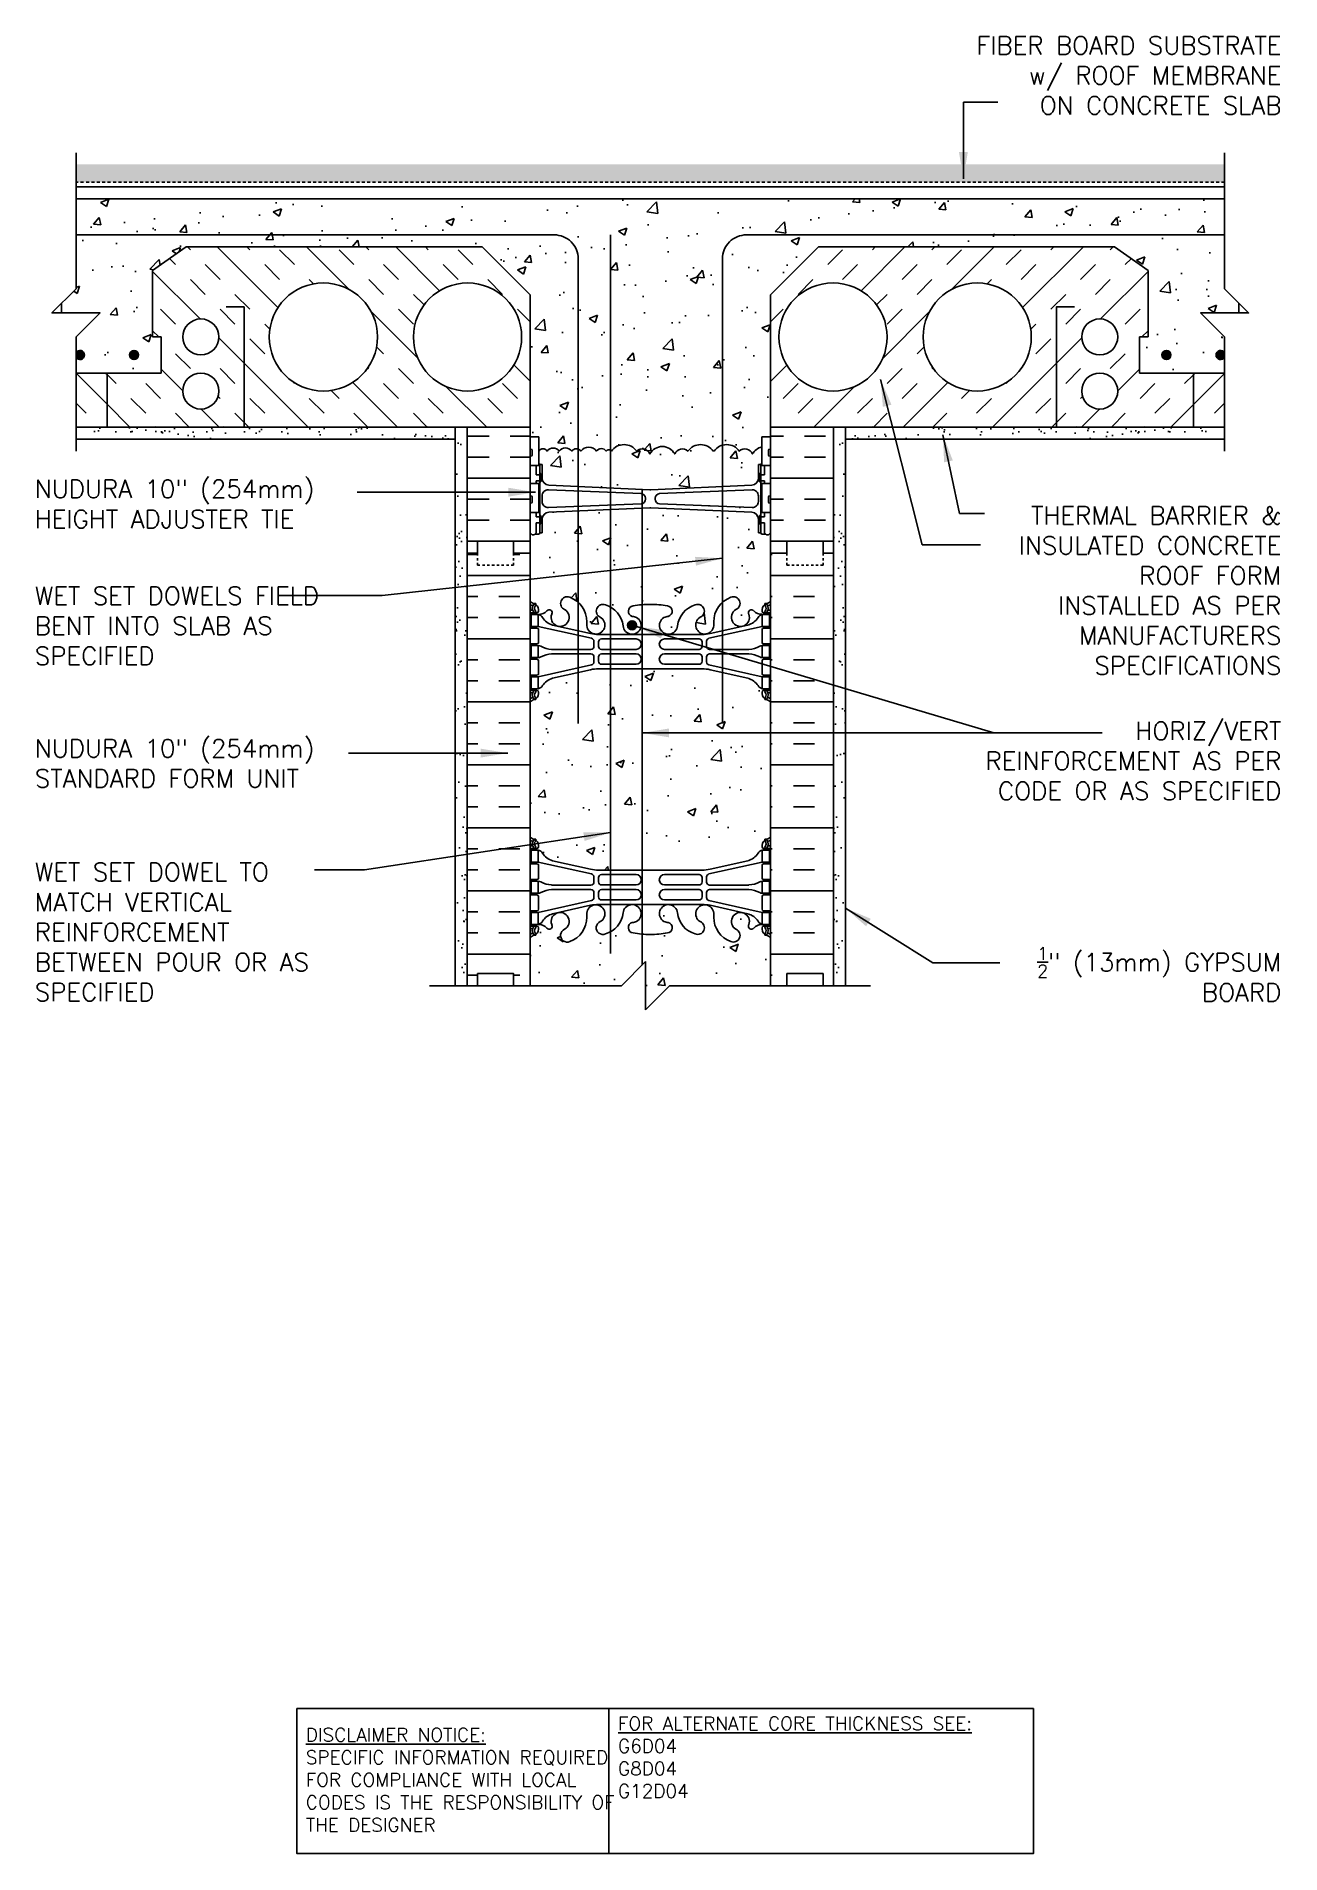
# Model space of a CAD drawing. Header units: inches. Extents: x 241.5 to 293.3, y 25.6 to 101.2.
import ezdxf

# ---------------------------------------------------------------- set-up
doc = ezdxf.new("R2010")
doc.units = ezdxf.units.IN
doc.header["$LTSCALE"] = 0.5
doc.header["$MEASUREMENT"] = 0
doc.linetypes.add('DASHED2', pattern=[0.375, 0.25, -0.125])
for name, color, linetype in [('HATCH', 12, 'Continuous'), ('line25', 2, 'Continuous'), ('LINE3', 3, 'Continuous'), ('LINE50', 5, 'Continuous'), ('LINE9', 9, 'Continuous'), ('TEXT', 4, 'Continuous'), ('Web_Edge', 9, 'Continuous')]:
    doc.layers.add(name, color=color, linetype=linetype)
doc.styles.add('DIM', font='romans.shx', dxfattribs={"width": 0.7})
doc.styles.add('ROMANS', font='romans.shx', dxfattribs={"height": 0.75})
doc.styles.get("Standard").update_dxf_attribs({"font": 'romans.shx', "height": 0.75})
doc.linetypes.add('STEEL', pattern='A,0.5,-0.2,["X",Standard,S=0.1,R=0,X=-0.1,Y=-0.05],-0.1', length=0.8)
doc.dimstyles.new('ext_12', dxfattribs={"dimscale": 12, "dimtxt": 0.09375, "dimasz": 0.09375, "dimexe": 0.09375, "dimexo": 0.0625, "dimgap": 0.0625, "dimtad": 1, "dimdec": 1, "dimzin": 3, "dimdsep": 46, "dimlunit": 4, "dimtxsty": 'DIM', "dimcen": 0.09, "dimdle": 0.09375, "dimclrt": 4, "dimadec": 0, "dimazin": 0, "dimtfac": 1, "dimtdec": 1, "dimtmove": 2, "dimatfit": 3, "dimfxl": 1, "dimfrac": 2, "dimtolj": 1, "dimtzin": 0, "dimarcsym": 0})
pattern_1 = [(45, (-4.6086, 14.3547), (-1.856155, 1.856155), []), (45, (-5.2273, 14.9734), (-1.856155, 1.856155), [0.875, -0.875]), (45, (-5.846, 15.5921), (-1.856155, 1.856155), [0.875, -0.875])]
pattern_2 = [(135, (538.7074, 14.3547), (1.856155, 1.856155), []), (135, (539.326, 14.9734), (1.856155, 1.856155), [0.875, -0.875]), (135, (539.9448, 15.5921), (1.856155, 1.856155), [0.875, -0.875])]
pattern_3 = [(50, (0, 0), (3.5863, -0.31376), [0.375, -4.125]), (355, (0, 0), (-0.693757, 3.76096), [0.3, -3.3]), (100.4514, (0.299, -0.026), (2.892544, 3.4472), [0.3187, -3.50571]), (46.1842, (0, 1), (5.336207, -0.827596), [0.5625, -6.1875]), (96.6356, (0.4447, 0.931), (4.67331, 4.87059), [0.47805, -5.25857]), (351.1842, (0, 1), (4.67331, 4.87059), [0.45, -4.95]), (21, (0.5, 0.75), (2.984535, -2.013094), [0.375, -4.125]), (326, (0.5, 0.75), (1.216577, 3.62575), [0.3, -3.3]), (71.4514, (0.7487, 0.5822), (4.20111, 1.612656), [0.3187, -3.50571]), (37.5, (0, 0), (0.0607993, 1.6644693), [0, -3.26, 0, -3.35, 0, -3.3125]), (7.5, (0, 0), (1.315348, 1.972059), [0, -1.91, 0, -3.185, 0, -1.2625]), (327.5, (-1.115, 0), (2.669112, -0.1127744), [0, -1.25, 0, -3.9, 0, -5.175]), (317.5, (-1.615, 0), (2.91593, 0.500525), [0, -1.625, 0, -2.59, 0, -3.675])]

msp = doc.modelspace()

# ---------------------------------------------------------------- texts
at = {"layer": 'TEXT', "char_height": 0.75, "style": 'ROMANS'}
for s, insert, width, attachment_point in [('\\A1;FIBER BOARD SUBSTRATE\\Pw/ ROOF MEMBRANE \\PON CONCRETE SLAB', (293.314, 101.197), 26.1134, 3), ('\\PNUDURA 10" (254mm) HEIGHT ADJUSTER TIE', (241.439, 82.357), 13.38313, 4), ('THERMAL BARRIER & INSULATED CONCRETE ROOF FORM INSTALLED AS PER MANUFACTURERS SPECIFICATIONS', (293.309, 78.13), 12.17415, 6), ('\\PWET SET DOWELS FIELD BENT INTO SLAB AS SPECIFIED', (241.439, 77.287), 13.38313, 4), ('HORIZ/VERT REINFORCEMENT AS PER CODE OR AS SPECIFIED', (293.311, 71.039), 14.05928, 6), ('NUDURA 10" (254mm) STANDARD FORM UNIT', (241.441, 70.934), 16.70168, 4), ('WET SET DOWEL TO MATCH VERTICAL REINFORCEMENT BETWEEN POUR OR AS SPECIFIED', (241.439, 63.915), 13.47255, 4), ('\\A1;{\\H0.7x;\\S1/2;}" (13mm) GYPSUM BOARD', (293.309, 62.158), 12.17415, 6)]:
    msp.add_mtext(s, dxfattribs=dict(at, insert=insert, width=width, attachment_point=attachment_point))
at = {"layer": 'TEXT', "char_height": 0.5625, "attachment_point": 4}
for s, insert, width in [('{\\LFOR ALTERNATE CORE THICKNESS SEE:\\P}G6D04\\PG8D04\\PG12D04', (265.706, 29.569), 23.33295), ('{\\LDISCLAIMER NOTICE:}\\PSPECIFIC INFORMATION REQUIRED FOR COMPLIANCE WITH LOCAL CODES IS THE RESPONSIBILITY OF THE DESIGNER', (252.714, 28.629), 14.00235)]:
    msp.add_mtext(s, dxfattribs=dict(at, insert=insert, width=width))

# ---------------------------------------------------------------- hatches: boundary and pattern name
at = {"layer": 'HATCH'}
h = msp.add_hatch(dxfattribs=at)
h.set_pattern_fill('GRAVEL', color=256, style=0)
h.set_pattern_definition([(228.0128, (0.72, 1), (-7.999998232, -9.000001342), [0.134536, -13.319088]), (184.9697, (0.63, 0.9), (12.0000010515, 0.999991307), [0.230868, -22.855925]), (132.5104, (0.4, 0.88), (9.999990718, -11.000008674), [0.162788, -16.116032]), (267.2737, (0.01, 0.63), (0.999996018, 20.000000295), [0.210238, -20.813558]), (292.8337, (0, 0.42), (-5.0000099054, 11.999996412), [0.206155, -20.409373]), (357.2737, (0.08, 0.23), (-20.000000295, 0.999996018), [0.210238, -20.813558]), (37.6942, (0.29, 0.22), (-13.0000073456, -9.999990405), [0.278029, -27.524849]), (72.2553, (0.51, 0.39), (7.0000107627, 21.9999962312), [0.262488, -25.986321]), (121.4296, (0.59, 0.64), (-8.000008234, 12.9999950365), [0.21095, -20.884073]), (175.2364, (0.48, 0.82), (11.000000946, -0.999991533), [0.240832, -11.800763]), (222.3974, (0.24, 0.84), (-12.000007351, -10.999992082), [0.311448, -30.833375]), (138.8141, (1, 0.62), (-7.000002947, 5.999997313), [0.106301, -10.523844]), (171.4692, (0.92, 0.69), (12.999998285, -2.00000791), [0.202237, -20.021511]), (225, (0.72, 0.72), (-1e-16, -1.0000003), [0.141421, -1.272792]), (203.1986, (0.65, 0.84), (4.99999973, 2.000001325), [0.076158, -7.539615]), (291.8014, (0.58, 0.81), (-0.99999991, 3.00000027), [0.107703, -5.277462]), (30.9638, (0.62, 0.71), (2.99999802, 2.00000248), [0.174929, -5.656023]), (161.5651, (0.77, 0.8), (2.00000043, -0.9999984), [0.126491, -3.035787]), (16.3895, (0, 0.81), (10.000002198, 2.99999271), [0.1772, -17.542845]), (70.3462, (0.17, 0.86), (-3.999995247, -11.000002136), [0.148661, -14.717408]), (293.1986, (0.77, 1), (-2.000001325, 4.99999973), [0.152315, -7.463458]), (343.6105, (0.83, 0.86), (-10.000002198, 2.99999271), [0.1772, -17.542845]), (339.444, (0, 0.19), (-5.000001845, 1.999995996), [0.17088, -8.373124]), (294.7751, (0.16, 0.13), (-4.99999219, 11.000003422), [0.143178, -14.174643]), (66.8014, (0.78, 0), (2.000001325, 4.99999973), [0.152315, -7.463458]), (17.354, (0.84, 0.14), (-13.000002019, -3.999994502), [0.167631, -16.595424]), (69.444, (0.29, 0), (-1.999995996, -5.000001845), [0.08544, -8.458564]), (101.3099, (0.72, 0), (-0.99999763, 4.00000075), [0.05099, -5.048029]), (165.9638, (0.71, 0.05), (3.00000055, -0.99999806), [0.206155, -3.91695]), (186.009, (0.51, 0.1), (9.999999751, 0.9999993175), [0.19105, -18.913923]), (303.6901, (0.62, 0.62), (-1.00000133, 1.99999956), [0.144222, -3.461329]), (353.1572, (0.7, 0.5), (16.9999993655, -2.000007998), [0.251794, -24.927563]), (60.9454, (0.95, 0.47), (-4.000000027, -7.000000385), [0.102956, -10.192674]), (90, (1, 0.56), (-1, 1), [0.06, -0.94]), (120.2564, (0.49, 0.13), (3.999994887, -7.000002456), [0.138924, -13.75352]), (48.0128, (0.42, 0.25), (7.999998232, 9.000001342), [0.269072, -13.184552]), (0, (0.6, 0.45), (1, 1), [0.26, -0.74]), (325.3048, (0.86, 0.45), (-9.999994259, 7.00000861), [0.158114, -15.653274]), (254.0546, (0.99, 0.36), (-0.99999989, -4.000000127), [0.145602, -7.134508]), (207.646, (0.95, 0.22), (-18.999995807, -10.000007713), [0.237065, -23.469474]), (175.4261, (0.74, 0.11), (-13.0000005583, 0.999994801), [0.250799, -24.829074])])
h.paths.add_polyline_path([(290.945, 95.871), (265.4, 95.871), (265.4, 95.121), (290.945, 95.121)])
h.paths.add_polyline_path([(265.4, 95.871), (243.154, 95.871), (243.154, 95.121), (265.4, 95.121)])
h = msp.add_hatch(dxfattribs=at)
h.set_pattern_fill('AR-CONC', color=256, scale=0.5)
h.set_pattern_definition(pattern_3)
h.paths.add_polyline_path([(272.049, 90.434), (274.049, 92.434), (286.359, 92.434), (287.763, 91.444), (287.763, 88.684), (287.403, 88.684), (287.403, 87.184), (289.653, 87.184), (290.945, 87.184), (290.945, 88.684), (289.945, 89.684), (291.543, 89.684), (291.543, 90.086), (290.945, 90.684), (290.945, 94.434), (243.154, 94.434), (243.154, 90.684), (242.556, 90.086), (242.556, 89.684), (244.154, 89.684), (243.154, 88.684), (243.154, 87.184), (244.446, 87.184), (246.696, 87.184), (246.696, 88.684), (246.336, 88.684), (246.336, 91.444), (247.74, 92.434), (260.049, 92.434), (262.049, 90.434), (262.049, 84.529), (262.414, 84.529), (262.414, 83.929, -0.606005), (262.757, 83.932, -0.520567), (263.259, 83.932, -0.520567), (263.78, 83.932, -0.520567), (264.162, 83.932, -0.520567), (264.816, 83.932, -0.520567), (265.213, 83.932, -0.520567), (265.433, 83.932, -0.520567), (266.484, 83.932, -0.520567), (267.035, 83.815, -0.257048), (267.549, 84.13, -0.257048), (268.064, 83.815, -0.520567), (268.615, 83.932, -0.520567), (269.666, 83.932, -0.053186), (269.684, 83.954, -0.053186), (269.703, 83.932, -0.520567), (270.754, 83.932, -0.520567), (271.305, 83.815, -0.199481), (271.684, 84.109), (271.684, 84.529), (272.049, 84.529)])
h = msp.add_hatch(dxfattribs=at)
h.set_pattern_fill('INSUL', color=256, scale=7, angle=45, style=0)
h.set_pattern_definition(pattern_2)
h.paths.add_polyline_path([(249.099, 86.434, 1), (247.599, 86.434, 1)], flags=16)
edge = h.paths.add_edge_path()
edge.add_arc((248.349, 88.684), 0.75, 180, 540, ccw=False)
edge = h.paths.add_edge_path()
edge.add_arc((253.446, 88.684), 2.25, 180, 540, ccw=False)
edge = h.paths.add_edge_path()
edge.add_arc((259.446, 88.684), 2.25, 180, 540, ccw=False)
h.paths.add_polyline_path([(244.446, 87.184), (246.696, 87.184), (246.696, 88.684), (246.336, 88.684), (246.336, 91.444), (247.74, 92.434), (260.049, 92.434), (262.049, 90.434), (262.049, 84.934), (244.446, 84.934)])
h = msp.add_hatch(dxfattribs=at)
h.set_pattern_fill('INSUL', color=256, scale=7, angle=45, style=0)
h.set_pattern_definition(pattern_1)
h.paths.add_polyline_path([(285, 86.434, -1), (286.5, 86.434, -1)], flags=16)
edge = h.paths.add_edge_path()
edge.add_arc((285.75, 88.684), 0.75, 0, 360)
edge = h.paths.add_edge_path()
edge.add_arc((280.653, 88.684), 2.25, 0, 360)
edge = h.paths.add_edge_path()
edge.add_arc((274.653, 88.684), 2.25, 0, 360)
h.paths.add_polyline_path([(289.653, 87.184), (287.403, 87.184), (287.403, 88.684), (287.763, 88.684), (287.763, 91.444), (286.359, 92.434), (274.049, 92.434), (272.049, 90.434), (272.049, 84.934), (289.653, 84.934)])
h = msp.add_hatch(dxfattribs=at)
h.set_pattern_fill('INSUL', color=256, scale=7, angle=45, style=0)
h.set_pattern_definition(pattern_2)
h.paths.add_polyline_path([(244.446, 87.184), (243.154, 87.184), (243.154, 84.934), (244.446, 84.934)])
h = msp.add_hatch(dxfattribs=at)
h.set_pattern_fill('INSUL', color=256, scale=7, angle=45, style=0)
h.set_pattern_definition(pattern_1)
h.paths.add_polyline_path([(289.653, 84.934), (290.945, 84.934), (290.945, 87.184), (289.653, 87.184)])
h = msp.add_hatch(dxfattribs=at)
h.set_pattern_fill('AR-SAND', color=256, scale=0.5, style=0)
h.set_pattern_definition([(142.5, (460.34654, -49.55816), (0.0314967, 0.963412), [0, -0.76, 0, -0.85, 0, -0.8125]), (172.5, (460.3465, -49.5582), (-0.8848884, 1.411073), [0, -0.41, 0, -0.685, 0, -0.2625]), (212.5, (460.96154, -49.55816), (-1.557071, 0.0028295), [0, -0.25, 0, -0.9, 0, -1.175]), (222.5, (460.9615, -49.5582), (-1.503063, 0.438838), [0, -0.125, 0, -0.59, 0, -0.675])])
h.paths.add_polyline_path([(255.424, 84.934), (255.424, 84.809, 0.414214), (255.549, 84.684), (258.674, 84.684, -0.131652), (258.924, 84.617), (258.924, 84.434), (243.154, 84.434), (243.154, 84.934)])
h = msp.add_hatch(dxfattribs=at)
h.set_pattern_fill('INSUL', color=256, scale=7, style=0)
h.set_pattern_definition([(0, (273.466, 82.8075), (0, 2.625), []), (0, (273.466, 83.6825), (0, 2.625), [0.875, -0.875]), (0, (273.466, 84.5575), (0, 2.625), [0.875, -0.875])])
h.paths.add_polyline_path([(274.674, 84.934), (272.049, 84.934), (272.049, 84.529), (272.049, 79.684), (272.737, 79.684), (272.737, 80.184), (274.237, 80.184), (274.237, 79.684), (274.674, 79.684)])
h.paths.add_polyline_path([(262.049, 84.934), (259.424, 84.934), (259.424, 79.684), (259.862, 79.684), (259.862, 80.184), (261.362, 80.184), (261.362, 79.684), (262.049, 79.684)])
h = msp.add_hatch(dxfattribs=at)
h.set_pattern_fill('AR-SAND', color=256, scale=0.5, style=0)
h.set_pattern_definition([(37.5, (73.7523, -49.55816), (-0.0314967, 0.963412), [0, -0.76, 0, -0.85, 0, -0.8125]), (7.5, (73.7523, -49.5582), (0.8848884, 1.411073), [0, -0.41, 0, -0.685, 0, -0.2625]), (327.5, (73.1373, -49.55816), (1.557071, 0.0028295), [0, -0.25, 0, -0.9, 0, -1.175]), (317.5, (73.1373, -49.5582), (1.503063, 0.438838), [0, -0.125, 0, -0.59, 0, -0.675])])
h.paths.add_polyline_path([(278.674, 84.934), (278.674, 84.809, -0.414214), (278.549, 84.684), (275.424, 84.684, 0.131652), (275.174, 84.617), (275.174, 84.434), (290.945, 84.434), (290.945, 84.934)])
h = msp.add_hatch(dxfattribs=at)
h.set_pattern_fill('AR-SAND', color=256, scale=0.5, style=0)
h.set_pattern_definition([(142.5, (457.18214, -47.9762), (0.0314967, 0.963412), [0, -0.76, 0, -0.85, 0, -0.8125]), (172.5, (457.1821, -47.9762), (-0.8848884, 1.411073), [0, -0.41, 0, -0.685, 0, -0.2625]), (212.5, (457.79714, -47.9762), (-1.557071, 0.0028295), [0, -0.25, 0, -0.9, 0, -1.175]), (222.5, (457.7971, -47.9762), (-1.503063, 0.438838), [0, -0.125, 0, -0.59, 0, -0.675])])
edge = h.paths.add_edge_path()
edge.add_arc((258.674, 84.184), 0.5, 0, 60, ccw=False)
edge.add_line((259.174, 84.184), (259.174, 81.934))
edge.add_line((259.174, 81.934), (259.299, 81.434))
edge.add_line((259.299, 81.434), (259.424, 81.434))
edge.add_line((259.424, 81.434), (259.424, 79.684))
edge.add_line((259.424, 79.684), (259.424, 61.684))
edge.add_line((259.424, 61.684), (258.924, 61.684))
edge.add_line((258.924, 61.684), (258.924, 84.617))
h = msp.add_hatch(dxfattribs=at)
h.set_pattern_fill('AR-CONC', color=256, scale=0.5)
h.set_pattern_definition(pattern_3)
h.paths.add_polyline_path([(272.049, 63.684, 0.08841), (271.903, 63.781), (271.813, 63.781), (271.813, 63.823, -0.249069), (271.703, 64.03), (271.703, 64.097, -0.414214), (271.766, 64.16), (271.813, 64.16), (271.813, 64.23), (271.708, 64.23, 0.231736), (271.351, 64.079, -0.8344), (271.139, 64.204), (271.151, 64.226, 2.155404), (270.612, 64.031, -1), (270.399, 63.52, -0.311223), (269.69, 64.536), (269.69, 64.701, 1.661382), (269.129, 64.348, -1), (268.916, 63.837, -0.30095), (268.179, 64.71, 1.661382), (267.618, 64.357, 0.055617), (267.798, 64.311, -0.843243), (267.763, 63.879, -0.047544), (267.049, 63.814, -0.047544), (266.336, 63.879, -0.843243), (266.301, 64.311, 0.055617), (266.481, 64.357, 1.661382), (265.919, 64.71, -0.30095), (265.183, 63.837, -1), (264.97, 64.348, 1.661382), (264.409, 64.701), (264.409, 64.536, -0.311223), (263.7, 63.52, -1), (263.487, 64.031, 2.155404), (262.948, 64.226), (262.96, 64.204, -0.834375), (262.748, 64.079, 0.23174), (262.39, 64.23), (262.285, 64.23), (262.285, 64.16), (262.333, 64.16, -0.414214), (262.395, 64.097), (262.395, 64.03, -0.249069), (262.285, 63.823), (262.285, 63.781), (262.195, 63.781, 0.088416), (262.049, 63.684), (262.049, 61.684), (265.855, 61.684), (266.855, 62.684), (266.855, 60.684), (267.855, 61.684), (272.049, 61.684)])
h.paths.add_polyline_path([(272.049, 73.491, 0.08841), (271.903, 73.589), (271.813, 73.589), (271.813, 73.63, -0.249069), (271.703, 73.837), (271.703, 73.905, -0.414214), (271.766, 73.967), (271.813, 73.967), (271.813, 74.037), (271.708, 74.037, -0.155529), (271.533, 74.172, 0.180914), (271.115, 74.483), (269.534, 74.836, 0.054974), (269.207, 74.872), (267.049, 74.872), (264.891, 74.872, 0.054974), (264.565, 74.836), (262.984, 74.483, 0.180914), (262.566, 74.172, -0.155529), (262.39, 74.037), (262.285, 74.037), (262.285, 73.967), (262.333, 73.967, -0.414214), (262.395, 73.905), (262.395, 73.837, -0.249069), (262.285, 73.63), (262.285, 73.589), (262.195, 73.589, 0.088416), (262.049, 73.491), (262.049, 67.876, 0.088416), (262.195, 67.779), (262.285, 67.779), (262.285, 67.737, -0.249069), (262.395, 67.53), (262.395, 67.462, -0.414214), (262.333, 67.4), (262.285, 67.4), (262.285, 67.33), (262.39, 67.33, -0.155529), (262.566, 67.196, 0.180914), (262.984, 66.884), (264.565, 66.531, 0.054974), (264.891, 66.495), (267.049, 66.495), (269.207, 66.495, 0.054974), (269.534, 66.531), (271.115, 66.884, 0.180914), (271.533, 67.196, -0.155529), (271.708, 67.33), (271.813, 67.33), (271.813, 67.4), (271.766, 67.4, -0.414214), (271.703, 67.462), (271.703, 67.53, -0.249069), (271.813, 67.737), (271.813, 67.779), (271.903, 67.779, 0.08841), (272.049, 67.876)])
h.paths.add_polyline_path([(272.049, 79.684), (272.049, 80.532), (271.969, 80.452), (271.879, 80.452), (271.849, 80.482), (271.699, 80.482, -0.414214), (271.649, 80.532), (271.649, 80.902), (271.599, 80.902), (271.599, 81.252), (271.649, 81.252), (271.649, 82.652), (271.599, 82.652), (271.599, 83.002), (271.649, 83.002), (271.649, 83.372, -0.327813), (271.684, 83.419), (271.684, 84.109, 0.199481), (271.305, 83.815, 0.520567), (270.754, 83.932, 0.520567), (269.703, 83.932, 0.053186), (269.684, 83.954, 0.053186), (269.666, 83.932, 0.520567), (268.615, 83.932, 0.520567), (268.064, 83.815, 0.257048), (267.549, 84.13, 0.257048), (267.035, 83.815, 0.520567), (266.484, 83.932, 0.520567), (265.433, 83.932, 0.520567), (265.213, 83.932, 0.520567), (264.816, 83.932, 0.520567), (264.162, 83.932, 0.520567), (263.78, 83.932, 0.520567), (263.259, 83.932, 0.520567), (262.757, 83.932, 0.606005), (262.414, 83.929), (262.414, 83.419, -0.327813), (262.449, 83.372), (262.449, 83.002), (262.499, 83.002), (262.499, 82.652), (262.449, 82.652), (262.449, 81.252), (262.499, 81.252), (262.499, 80.902), (262.449, 80.902), (262.449, 80.532, -0.414214), (262.399, 80.482), (262.299, 80.482), (262.249, 80.482), (262.219, 80.452), (262.129, 80.452), (262.049, 80.532), (262.049, 79.684), (262.049, 77.684, 0.088416), (262.195, 77.586), (262.285, 77.586), (262.285, 77.545, -0.249069), (262.395, 77.337), (262.395, 77.27, -0.414214), (262.333, 77.207), (262.285, 77.207), (262.285, 77.137), (262.39, 77.137, 0.231736), (262.748, 77.289, -0.8344), (262.96, 77.163), (262.948, 77.142, 2.155404), (263.487, 77.336, -1), (263.7, 77.847, -0.311223), (264.409, 76.831), (264.409, 76.666, 1.661382), (264.97, 77.019, -1), (265.183, 77.53, -0.30095), (265.919, 76.658, 1.661382), (266.481, 77.01, 0.055617), (266.301, 77.056, -0.843243), (266.336, 77.488, -0.047544), (267.049, 77.553, -0.047544), (267.763, 77.488, -0.843243), (267.798, 77.056, 0.055617), (267.618, 77.01, 1.661382), (268.179, 76.658, -0.30095), (268.916, 77.53, -1), (269.129, 77.019, 1.661382), (269.69, 76.666), (269.69, 76.831, -0.311223), (270.399, 77.847, -1), (270.612, 77.336, 2.155404), (271.151, 77.142), (271.139, 77.163, -0.834375), (271.351, 77.289, 0.23174), (271.708, 77.137), (271.813, 77.137), (271.813, 77.207), (271.766, 77.207, -0.414214), (271.703, 77.27), (271.703, 77.337, -0.249069), (271.813, 77.545), (271.813, 77.586), (271.903, 77.586, 0.08841), (272.049, 77.684)])
h.paths.add_polyline_path([(262.809, 81.583, -0.425773), (262.549, 81.833), (262.549, 82.07, -0.425773), (262.809, 82.32), (266.666, 82.169, -0.390098), (266.849, 81.969), (266.849, 81.934, -0.390098), (266.666, 81.735)], flags=16)
h.paths.add_polyline_path([(267.249, 81.934), (267.249, 81.969, -0.390098), (267.433, 82.169), (271.29, 82.32, -0.425773), (271.549, 82.07), (271.549, 81.833, -0.425773), (271.29, 81.583), (267.433, 81.735, -0.390098)], flags=16)
h = msp.add_hatch(dxfattribs=at)
h.set_pattern_fill('AR-SAND', color=256, scale=0.5, style=0)
h.set_pattern_definition([(37.5, (76.9167, -47.9762), (-0.0314967, 0.963412), [0, -0.76, 0, -0.85, 0, -0.8125]), (7.5, (76.9167, -47.9762), (0.8848884, 1.411073), [0, -0.41, 0, -0.685, 0, -0.2625]), (327.5, (76.3017, -47.9762), (1.557071, 0.0028295), [0, -0.25, 0, -0.9, 0, -1.175]), (317.5, (76.3017, -47.9762), (1.503063, 0.438838), [0, -0.125, 0, -0.59, 0, -0.675])])
edge = h.paths.add_edge_path()
edge.add_arc((275.424, 84.184), 0.5, 120, 180)
edge.add_line((274.924, 84.184), (274.924, 81.934))
edge.add_line((274.924, 81.934), (274.799, 81.434))
edge.add_line((274.799, 81.434), (274.674, 81.434))
edge.add_line((274.674, 81.434), (274.674, 79.684))
edge.add_line((274.674, 79.684), (274.674, 61.684))
edge.add_line((274.674, 61.684), (275.174, 61.684))
edge.add_line((275.174, 61.684), (275.174, 84.617))
h = msp.add_hatch(dxfattribs=at)
h.set_pattern_fill('INSUL', color=256, scale=7, style=0)
h.paths.add_polyline_path([(262.049, 79.684), (261.362, 79.684), (261.362, 79.184), (259.862, 79.184), (259.862, 79.684), (259.424, 79.684), (259.424, 61.684), (259.862, 61.684), (259.862, 62.184), (261.362, 62.184), (261.362, 61.684), (262.049, 61.684)])
h.paths.add_polyline_path([(274.674, 79.684), (274.237, 79.684), (274.237, 79.184), (272.737, 79.184), (272.737, 79.684), (272.049, 79.684), (272.049, 61.684), (272.737, 61.684), (272.737, 62.184), (274.237, 62.184), (274.237, 61.684), (274.674, 61.684)])
at = {"layer": 'LINE3'}
for points in [[(243.154, 88.018, -4.219488), (243.154, 87.849)], [(245.759, 87.934, 1), (245.384, 87.934, 1)], [(288.715, 87.934, 1), (288.34, 87.934, 1)], [(290.945, 88.018, 4.219488), (290.945, 87.849)], [(266.481, 76.685, 1), (266.106, 76.685, 1)]]:
    msp.add_hatch(color=256, dxfattribs=at).paths.add_polyline_path(points)

# ---------------------------------------------------------------- linework, layer by layer
at = {"layer": 'HATCH'}
for p, q in [((245.703, 88.073), (245.703, 88.073)), ((288.395, 88.073), (288.395, 88.073)), ((246.491, 84.934), (246.464, 84.96)), ((249.319, 84.934), (249.293, 84.96)), ((254.976, 84.934), (254.95, 84.96)), ((257.804, 84.934), (257.778, 84.96)), ((276.295, 84.934), (276.321, 84.96)), ((279.123, 84.934), (279.149, 84.96)), ((284.78, 84.934), (284.806, 84.96)), ((287.608, 84.934), (287.634, 84.96))]:
    msp.add_line(p, q, dxfattribs=at)
for points in [[(267.549, 84.13, 0.257048), (267.035, 83.815, 0.520567), (266.484, 83.932, 0.520567), (265.433, 83.932, 0.520567), (265.213, 83.932, 0.520567), (264.816, 83.932, 0.520567), (264.162, 83.932, 0.520567), (263.78, 83.932, 0.520567), (263.259, 83.932, 0.520567), (262.757, 83.932, 0.606005), (262.414, 83.929, 0.204172)], [(267.549, 84.13, -0.257048), (268.064, 83.815, -0.520567), (268.615, 83.932, -0.520567), (269.666, 83.932, -0.053186), (269.684, 83.954, -0.053186)], [(271.684, 84.109, 0.199481), (271.305, 83.815, 0.520567), (270.754, 83.932, 0.520567), (269.703, 83.932, 0.053186), (269.684, 83.954)]]:
    msp.add_lwpolyline(points, format="xyb", dxfattribs=at)
at = {"layer": 'line25'}
for p, q in [((243.154, 94.434), (290.945, 94.434)), ((247.74, 92.434), (246.336, 91.444)), ((260.049, 92.434), (247.74, 92.434)), ((262.049, 90.434), (260.049, 92.434)), ((272.049, 90.434), (274.049, 92.434)), ((274.049, 92.434), (286.359, 92.434)), ((286.359, 92.434), (287.763, 91.444)), ((246.336, 91.444), (246.336, 88.684)), ((287.763, 91.444), (287.763, 88.684)), ((262.049, 84.529), (262.049, 90.434)), ((272.049, 84.529), (272.049, 90.434)), ((246.336, 88.684), (246.696, 88.684)), ((246.696, 88.684), (246.696, 87.184)), ((287.763, 88.684), (287.403, 88.684)), ((287.403, 88.684), (287.403, 87.184)), ((246.696, 87.184), (244.446, 87.184)), ((244.446, 87.184), (244.446, 84.934)), ((287.403, 87.184), (289.653, 87.184)), ((289.653, 87.184), (289.653, 84.934)), ((262.049, 84.934), (243.154, 84.934)), ((244.446, 84.934), (262.049, 84.934)), ((262.049, 84.934), (262.049, 79.684)), ((272.049, 84.934), (290.945, 84.934)), ((272.049, 79.684), (272.049, 84.934)), ((289.653, 84.934), (272.049, 84.934)), ((262.049, 84.529), (262.414, 84.529)), ((262.414, 84.529), (262.414, 83.329)), ((271.684, 84.529), (271.684, 83.329)), ((272.049, 84.529), (271.684, 84.529)), ((262.049, 83.329), (262.414, 83.329)), ((272.049, 83.329), (271.684, 83.329)), ((262.049, 82.579), (262.414, 82.579)), ((262.414, 82.579), (262.414, 81.379)), ((272.049, 82.579), (271.684, 82.579)), ((271.684, 82.579), (271.684, 81.379)), ((262.049, 81.379), (262.414, 81.379)), ((272.049, 81.379), (271.684, 81.379)), ((262.049, 79.684), (262.049, 61.684)), ((272.049, 79.684), (272.049, 61.684))]:
    msp.add_line(p, q, dxfattribs=at)
for points in [[(242.556, 90.086), (242.556, 89.684)], [(291.543, 90.086), (291.543, 89.684)], [(243.154, 87.184), (244.446, 87.184), (244.446, 84.934), (243.154, 84.934)], [(290.945, 87.184), (289.653, 87.184), (289.653, 84.934), (290.945, 84.934)]]:
    msp.add_lwpolyline(points, dxfattribs=at)
at = {"layer": 'LINE3', "linetype": 'STEEL'}
for p, q in [((243.154, 92.934), (258.549, 92.934)), ((290.945, 92.934), (275.549, 92.934))]:
    msp.add_line(p, q, dxfattribs=at)
at = {"layer": 'LINE3'}
for p, q in [((265.4, 92.934), (265.4, 63.021)), ((266.709, 82.328), (266.709, 62.538))]:
    msp.add_line(p, q, dxfattribs=at)
for points in [[(258.549, 92.934), (263.049, 92.934, -0.414214), (264.049, 91.934), (264.049, 72.596)], [(275.549, 92.934), (271.049, 92.934, 0.414214), (270.049, 91.934), (270.049, 72.596)]]:
    msp.add_lwpolyline(points, format="xyb", dxfattribs=at)
for centre in [(245.571, 87.934), (288.528, 87.934), (266.293, 76.685)]:
    msp.add_circle(centre, 0.188, dxfattribs=at)
for centre, start, end in [((243.321, 87.934), 206.66571, 153.33429), ((290.778, 87.934), 26.66571, 333.33429)]:
    msp.add_arc(centre, 0.188, start, end, dxfattribs=at)
at = {"layer": 'LINE50', "color": 9, "linetype": 'DASHED2'}
msp.add_line((290.945, 95.121), (243.154, 95.121), dxfattribs=at)
at = {"layer": 'LINE50'}
for p, q in [((259.424, 79.684), (259.424, 84.934)), ((274.674, 79.684), (274.674, 84.934)), ((259.424, 61.684), (259.424, 79.684)), ((274.674, 61.684), (274.674, 79.684))]:
    msp.add_line(p, q, dxfattribs=at)
for points in [[(262.049, 79.684), (261.362, 79.684), (261.362, 80.184), (259.862, 80.184), (259.862, 79.684), (259.424, 79.684)], [(259.424, 79.684), (259.862, 79.684), (259.862, 80.184), (261.362, 80.184), (261.362, 79.684), (262.049, 79.684)], [(272.049, 79.684), (272.737, 79.684), (272.737, 80.184), (274.237, 80.184), (274.237, 79.684), (274.674, 79.684)], [(274.674, 79.684), (274.237, 79.684), (274.237, 80.184), (272.737, 80.184), (272.737, 79.684), (272.049, 79.684)], [(262.049, 61.684), (261.362, 61.684), (261.362, 62.184), (259.862, 62.184), (259.862, 61.684), (259.424, 61.684)], [(259.424, 61.684), (259.862, 61.684), (259.862, 62.184), (261.362, 62.184), (261.362, 61.684), (262.049, 61.684)], [(274.674, 61.684), (274.237, 61.684), (274.237, 62.184), (272.737, 62.184), (272.737, 61.684), (272.049, 61.684)]]:
    msp.add_lwpolyline(points, dxfattribs=at)
at = {"layer": 'LINE9'}
for p, q in [((258.924, 61.684), (258.924, 84.934)), ((275.174, 61.684), (275.174, 84.934)), ((258.924, 84.434), (243.154, 84.434)), ((262.049, 83.759), (262.049, 83.979)), ((262.089, 84.019), (262.089, 84.019)), ((262.129, 83.759), (262.129, 83.979)), ((271.969, 83.759), (271.969, 83.979)), ((272.009, 84.019), (272.009, 84.019)), ((272.049, 83.759), (272.049, 83.979)), ((275.174, 84.434), (290.945, 84.434)), ((262.049, 83.924), (262.049, 83.924)), ((262.049, 83.814), (262.049, 83.814)), ((262.089, 83.719), (262.089, 83.719)), ((262.299, 83.329), (262.299, 82.952)), ((262.449, 80.532), (262.449, 83.372)), ((262.449, 83.372), (262.549, 83.372)), ((262.449, 83.352), (262.449, 83.352)), ((262.549, 83.372), (262.549, 82.811)), ((271.649, 83.372), (271.549, 83.372)), ((271.549, 83.372), (271.549, 82.811)), ((271.649, 80.532), (271.649, 83.372)), ((271.649, 83.352), (271.649, 83.352)), ((271.799, 83.329), (271.799, 82.952)), ((272.009, 83.719), (272.009, 83.719)), ((272.049, 83.924), (272.049, 83.924)), ((272.049, 83.814), (272.049, 83.814)), ((262.299, 82.702), (262.299, 82.579)), ((262.449, 83.002), (262.499, 83.002)), ((262.449, 82.652), (262.499, 82.652)), ((262.499, 83.002), (262.499, 82.652)), ((267.033, 82.328), (262.825, 82.512)), ((267.066, 82.328), (271.274, 82.512)), ((271.599, 83.002), (271.599, 82.652)), ((271.649, 83.002), (271.599, 83.002)), ((271.649, 82.652), (271.599, 82.652)), ((271.799, 82.702), (271.799, 82.579)), ((262.049, 81.809), (262.049, 82.029)), ((262.049, 81.974), (262.049, 81.974)), ((262.049, 81.864), (262.049, 81.864)), ((262.089, 82.069), (262.089, 82.069)), ((262.089, 81.769), (262.089, 81.769)), ((262.129, 81.809), (262.129, 82.029)), ((262.549, 81.833), (262.549, 82.07)), ((266.666, 82.169), (262.809, 82.32)), ((266.666, 81.735), (262.809, 81.583)), ((266.849, 81.969), (266.849, 81.934)), ((267.249, 81.969), (267.249, 81.934)), ((267.433, 82.169), (271.29, 82.32)), ((267.433, 81.735), (271.29, 81.583)), ((271.549, 81.833), (271.549, 82.07)), ((271.969, 81.809), (271.969, 82.029)), ((272.009, 82.069), (272.009, 82.069)), ((272.009, 81.769), (272.009, 81.769)), ((272.049, 81.809), (272.049, 82.029)), ((272.049, 81.974), (272.049, 81.974)), ((272.049, 81.864), (272.049, 81.864)), ((262.299, 81.379), (262.299, 81.202)), ((262.299, 80.952), (262.299, 80.532)), ((262.449, 81.252), (262.499, 81.252)), ((262.499, 81.252), (262.499, 80.902)), ((262.549, 81.093), (262.549, 80.532)), ((267.033, 81.575), (262.825, 81.391)), ((267.066, 81.575), (271.274, 81.391)), ((271.549, 81.093), (271.549, 80.532)), ((271.649, 81.252), (271.599, 81.252)), ((271.599, 81.252), (271.599, 80.902)), ((271.799, 81.379), (271.799, 81.202)), ((271.799, 80.952), (271.799, 80.532)), ((262.049, 80.532), (262.129, 80.452)), ((262.129, 80.452), (262.219, 80.452)), ((262.299, 80.532), (262.219, 80.452)), ((262.249, 80.482), (262.399, 80.482)), ((262.299, 80.482), (262.399, 80.482)), ((262.449, 80.902), (262.499, 80.902)), ((262.449, 80.532), (262.549, 80.532)), ((271.649, 80.532), (271.549, 80.532)), ((271.649, 80.902), (271.599, 80.902)), ((271.799, 80.482), (271.699, 80.482)), ((271.849, 80.482), (271.699, 80.482)), ((271.799, 80.532), (271.879, 80.452)), ((271.969, 80.452), (271.879, 80.452)), ((272.049, 80.532), (271.969, 80.452)), ((266.855, 62.684), (265.855, 61.684)), ((266.855, 62.684), (266.855, 60.684)), ((257.86, 61.684), (265.855, 61.684)), ((267.855, 61.684), (266.855, 60.684)), ((267.855, 61.684), (276.213, 61.684))]:
    msp.add_line(p, q, dxfattribs=at)
for points in [[(243.154, 83.934), (243.154, 88.684), (244.154, 89.684), (242.154, 89.684), (243.154, 90.684), (243.154, 96.345)], [(290.945, 83.934), (290.945, 88.684), (289.945, 89.684), (291.945, 89.684), (290.945, 90.684), (290.945, 96.345)], [(290.945, 94.934), (243.154, 94.934)], [(249.398, 89.934), (250.148, 89.934), (250.148, 84.934)], [(284.701, 89.934), (283.951, 89.934), (283.951, 84.934)], [(262.299, 82.952), (262.449, 82.952), (262.449, 82.702), (262.299, 82.702)], [(271.799, 82.952), (271.649, 82.952), (271.649, 82.702), (271.799, 82.702)], [(262.414, 82.202), (262.449, 82.202), (262.449, 81.702), (262.414, 81.702)], [(271.684, 82.202), (271.649, 82.202), (271.649, 81.702), (271.684, 81.702)], [(262.299, 80.952), (262.449, 80.952), (262.449, 81.202), (262.299, 81.202)], [(271.799, 80.952), (271.649, 80.952), (271.649, 81.202), (271.799, 81.202)]]:
    msp.add_lwpolyline(points, dxfattribs=at)
at = {"layer": 'LINE9', "linetype": 'DASHED2', "ltscale": 0.15}
for points in [[(261.362, 79.684), (261.362, 79.684), (261.362, 79.184), (259.862, 79.184), (259.862, 79.684), (259.862, 79.684)], [(274.237, 79.684), (274.237, 79.684), (274.237, 79.184), (272.737, 79.184), (272.737, 79.684), (272.737, 79.684)]]:
    msp.add_lwpolyline(points, dxfattribs=at)
at = {"layer": 'LINE9'}
for centre, radius in [((253.446, 88.684), 2.25), ((259.446, 88.684), 2.25), ((274.653, 88.684), 2.25), ((280.653, 88.684), 2.25), ((248.349, 88.684), 0.75), ((285.75, 88.684), 0.75), ((248.349, 86.434), 0.75), ((285.75, 86.434), 0.75)]:
    msp.add_circle(centre, radius, dxfattribs=at)
for centre, radius, start, end in [((262.089, 83.979), 0.04, 90, 180), ((262.089, 83.979), 0.04, 360, 90), ((272.009, 83.979), 0.04, 90, 180), ((272.009, 83.979), 0.04, 0, 90), ((262.089, 83.759), 0.04, 180, 270), ((262.089, 83.759), 0.04, 270, 0), ((262.399, 83.372), 0.05, 0, 72.59934), ((271.699, 83.372), 0.05, 107.40071, 180), ((272.009, 83.759), 0.04, 180, 270), ((272.009, 83.759), 0.04, 270, 0), ((262.849, 82.811), 0.3, 180, 265.24257), ((271.249, 82.811), 0.3, 274.75743, 0), ((262.089, 82.029), 0.04, 90, 180), ((262.089, 81.809), 0.04, 180, 270), ((262.089, 82.029), 0.04, 360, 90), ((262.089, 81.809), 0.04, 270, 0), ((262.799, 82.07), 0.25, 87.74794, 180), ((262.799, 81.833), 0.25, 180, 272.25206), ((266.649, 81.969), 0.2, 0, 85.24257), ((266.649, 81.934), 0.2, 274.75743, 0), ((267.049, 82.527), 0.2, 265.24257, 270), ((267.049, 82.527), 0.2, 270, 274.75743), ((267.449, 81.969), 0.2, 94.75743, 180), ((267.449, 81.934), 0.2, 180, 265.24257), ((271.299, 82.07), 0.25, 0, 92.25206), ((271.299, 81.833), 0.25, 267.74794, 0), ((272.009, 82.029), 0.04, 90, 180), ((272.009, 81.809), 0.04, 180, 270), ((272.009, 82.029), 0.04, 0, 90), ((272.009, 81.809), 0.04, 270, 0), ((262.849, 81.093), 0.3, 94.75743, 180), ((267.049, 81.376), 0.2, 90, 94.75743), ((267.049, 81.376), 0.2, 85.24257, 90), ((271.249, 81.093), 0.3, 0, 85.24257), ((262.399, 80.532), 0.05, 270, 0), ((271.699, 80.532), 0.05, 180, 270)]:
    msp.add_arc(centre, radius, start, end, dxfattribs=at)
at = {"layer": 'TEXT'}
msp.add_lwpolyline([(252.347, 31.595), (265.33, 31.595), (265.33, 25.557), (252.347, 25.557)], close=True, dxfattribs=at)
msp.add_lwpolyline([(265.33, 31.595), (282.991, 31.595), (282.991, 25.557), (265.33, 25.557)], dxfattribs=at)
at = {"layer": 'Web_Edge'}
for p, q in [((262.049, 77.307), (262.127, 77.307)), ((262.049, 77.207), (262.333, 77.207)), ((262.195, 77.586), (262.285, 77.586)), ((262.195, 77.207), (262.195, 77.137)), ((262.285, 77.586), (262.285, 77.545)), ((262.285, 77.207), (262.285, 77.137)), ((262.395, 77.337), (262.395, 77.27)), ((262.948, 77.142), (262.96, 77.163)), ((271.151, 77.142), (271.139, 77.163)), ((271.703, 77.337), (271.703, 77.27)), ((272.049, 77.207), (271.766, 77.207)), ((271.903, 77.586), (271.813, 77.586)), ((271.813, 77.586), (271.813, 77.545)), ((271.813, 77.207), (271.813, 77.137)), ((271.903, 77.207), (271.903, 77.137)), ((272.049, 77.307), (271.972, 77.307)), ((262.049, 76.567), (262.333, 76.567)), ((262.195, 76.637), (262.195, 76.567)), ((262.285, 76.637), (262.285, 76.567)), ((264.608, 76.141), (262.39, 76.637)), ((262.395, 76.505), (262.395, 75.97)), ((264.565, 76.339), (262.984, 76.692)), ((264.409, 76.831), (264.409, 76.666)), ((269.491, 76.141), (271.708, 76.637)), ((269.534, 76.339), (271.115, 76.692)), ((269.69, 76.831), (269.69, 76.666)), ((271.703, 76.505), (271.703, 75.97)), ((272.049, 76.567), (271.766, 76.567)), ((271.813, 76.637), (271.813, 76.567)), ((271.903, 76.637), (271.903, 76.567)), ((262.049, 75.907), (262.333, 75.907)), ((262.195, 75.907), (262.195, 75.837)), ((262.285, 75.907), (262.285, 75.837)), ((264.581, 75.682), (262.943, 75.682)), ((264.706, 75.807), (264.706, 76.019)), ((264.891, 76.303), (267.049, 76.303)), ((264.893, 75.807), (264.893, 75.991)), ((265.018, 76.116), (266.458, 76.116)), ((265.018, 75.682), (266.458, 75.682)), ((269.207, 76.303), (267.049, 76.303)), ((269.081, 76.116), (267.641, 76.116)), ((269.081, 75.682), (267.641, 75.682)), ((269.206, 75.807), (269.206, 75.991)), ((269.393, 75.807), (269.393, 76.019)), ((269.518, 75.682), (271.156, 75.682)), ((272.049, 75.907), (271.766, 75.907)), ((271.813, 75.907), (271.813, 75.837)), ((271.903, 75.907), (271.903, 75.837)), ((262.049, 75.267), (262.333, 75.267)), ((262.195, 75.267), (262.195, 75.337)), ((262.285, 75.267), (262.285, 75.337)), ((264.608, 75.034), (262.39, 74.537)), ((262.395, 74.67), (262.395, 75.205)), ((264.581, 75.493), (262.943, 75.493)), ((264.706, 75.368), (264.706, 75.156)), ((264.893, 75.368), (264.893, 75.184)), ((265.018, 75.493), (266.458, 75.493)), ((265.018, 75.059), (266.458, 75.059)), ((269.081, 75.493), (267.641, 75.493)), ((269.081, 75.059), (267.641, 75.059)), ((269.206, 75.368), (269.206, 75.184)), ((269.393, 75.368), (269.393, 75.156)), ((269.491, 75.034), (271.708, 74.537)), ((269.518, 75.493), (271.156, 75.493)), ((271.703, 74.67), (271.703, 75.205)), ((272.049, 75.267), (271.766, 75.267)), ((271.813, 75.267), (271.813, 75.337)), ((271.903, 75.267), (271.903, 75.337)), ((262.049, 74.607), (262.333, 74.607)), ((262.195, 74.537), (262.195, 74.607)), ((262.285, 74.537), (262.285, 74.607)), ((264.565, 74.836), (262.984, 74.483)), ((264.891, 74.872), (267.049, 74.872)), ((269.207, 74.872), (267.049, 74.872)), ((269.534, 74.836), (271.115, 74.483)), ((272.049, 74.607), (271.766, 74.607)), ((271.813, 74.537), (271.813, 74.607)), ((271.903, 74.537), (271.903, 74.607)), ((262.049, 73.967), (262.333, 73.967)), ((262.049, 73.867), (262.127, 73.867)), ((262.195, 73.967), (262.195, 74.037)), ((262.195, 73.589), (262.285, 73.589)), ((262.285, 73.967), (262.285, 74.037)), ((262.285, 73.589), (262.285, 73.63)), ((262.395, 73.837), (262.395, 73.905)), ((271.703, 73.837), (271.703, 73.905)), ((272.049, 73.967), (271.766, 73.967)), ((271.813, 73.967), (271.813, 74.037)), ((271.813, 73.589), (271.813, 73.63)), ((271.903, 73.589), (271.813, 73.589)), ((271.903, 73.967), (271.903, 74.037)), ((272.049, 73.867), (271.972, 73.867)), ((262.049, 67.5), (262.127, 67.5)), ((262.049, 67.4), (262.333, 67.4)), ((262.195, 67.779), (262.285, 67.779)), ((262.195, 67.4), (262.195, 67.33)), ((262.285, 67.779), (262.285, 67.737)), ((262.285, 67.4), (262.285, 67.33)), ((262.395, 67.53), (262.395, 67.462)), ((271.703, 67.53), (271.703, 67.462)), ((272.049, 67.4), (271.766, 67.4)), ((271.903, 67.779), (271.813, 67.779)), ((271.813, 67.779), (271.813, 67.737)), ((271.813, 67.4), (271.813, 67.33)), ((271.903, 67.4), (271.903, 67.33)), ((272.049, 67.5), (271.972, 67.5)), ((262.049, 66.76), (262.333, 66.76)), ((262.195, 66.83), (262.195, 66.76)), ((262.285, 66.83), (262.285, 66.76)), ((264.608, 66.333), (262.39, 66.83)), ((262.395, 66.697), (262.395, 66.162)), ((264.565, 66.531), (262.984, 66.884)), ((269.491, 66.333), (271.708, 66.83)), ((269.534, 66.531), (271.115, 66.884)), ((271.703, 66.697), (271.703, 66.162)), ((272.049, 66.76), (271.766, 66.76)), ((271.813, 66.83), (271.813, 66.76)), ((271.903, 66.83), (271.903, 66.76)), ((262.049, 66.1), (262.333, 66.1)), ((262.195, 66.1), (262.195, 66.03)), ((262.285, 66.1), (262.285, 66.03)), ((264.581, 65.874), (262.943, 65.874)), ((264.706, 65.999), (264.706, 66.211)), ((264.891, 66.495), (267.049, 66.495)), ((264.893, 66), (264.893, 66.184)), ((265.018, 66.309), (266.458, 66.309)), ((265.018, 65.875), (266.458, 65.875)), ((269.207, 66.495), (267.049, 66.495)), ((269.081, 66.309), (267.641, 66.309)), ((269.081, 65.875), (267.641, 65.875)), ((269.206, 66), (269.206, 66.184)), ((269.393, 65.999), (269.393, 66.211)), ((269.518, 65.874), (271.156, 65.874)), ((272.049, 66.1), (271.766, 66.1)), ((271.813, 66.1), (271.813, 66.03)), ((271.903, 66.1), (271.903, 66.03)), ((262.049, 65.46), (262.333, 65.46)), ((262.195, 65.46), (262.195, 65.53)), ((262.285, 65.46), (262.285, 65.53)), ((264.608, 65.226), (262.39, 64.73)), ((262.395, 64.862), (262.395, 65.397)), ((264.581, 65.686), (262.943, 65.686)), ((264.706, 65.561), (264.706, 65.348)), ((264.891, 65.064), (267.049, 65.064)), ((264.893, 65.56), (264.893, 65.376)), ((265.018, 65.685), (266.458, 65.685)), ((265.018, 65.251), (266.458, 65.251)), ((269.207, 65.064), (267.049, 65.064)), ((269.081, 65.685), (267.641, 65.685)), ((269.081, 65.251), (267.641, 65.251)), ((269.206, 65.56), (269.206, 65.376)), ((269.393, 65.561), (269.393, 65.348)), ((269.491, 65.226), (271.708, 64.73)), ((269.518, 65.686), (271.156, 65.686)), ((271.703, 64.862), (271.703, 65.397)), ((272.049, 65.46), (271.766, 65.46)), ((271.813, 65.46), (271.813, 65.53)), ((271.903, 65.46), (271.903, 65.53)), ((262.049, 64.8), (262.333, 64.8)), ((262.195, 64.73), (262.195, 64.8)), ((262.285, 64.73), (262.285, 64.8)), ((264.565, 65.028), (262.984, 64.675)), ((264.409, 64.536), (264.409, 64.701)), ((269.534, 65.028), (271.115, 64.675)), ((269.69, 64.536), (269.69, 64.701)), ((272.049, 64.8), (271.766, 64.8)), ((271.813, 64.73), (271.813, 64.8)), ((271.903, 64.73), (271.903, 64.8)), ((262.049, 64.16), (262.333, 64.16)), ((262.049, 64.06), (262.127, 64.06)), ((262.195, 64.16), (262.195, 64.23)), ((262.195, 63.781), (262.285, 63.781)), ((262.285, 64.16), (262.285, 64.23)), ((262.285, 63.781), (262.285, 63.823)), ((262.395, 64.03), (262.395, 64.097)), ((262.948, 64.226), (262.96, 64.204)), ((271.151, 64.226), (271.139, 64.204)), ((271.703, 64.03), (271.703, 64.097)), ((272.049, 64.16), (271.766, 64.16)), ((271.813, 64.16), (271.813, 64.23)), ((271.813, 63.781), (271.813, 63.823)), ((271.903, 63.781), (271.813, 63.781)), ((271.903, 64.16), (271.903, 64.23)), ((272.049, 64.06), (271.972, 64.06))]:
    msp.add_line(p, q, dxfattribs=at)
for points in [[(262.09, 76.637), (262.39, 76.637), (262.39, 77.137), (262.09, 77.137)], [(272.008, 76.637), (271.708, 76.637), (271.708, 77.137), (272.008, 77.137)], [(262.09, 74.537), (262.39, 74.537), (262.39, 74.037), (262.09, 74.037)], [(272.008, 74.537), (271.708, 74.537), (271.708, 74.037), (272.008, 74.037)], [(262.09, 66.83), (262.39, 66.83), (262.39, 67.33), (262.09, 67.33)], [(272.008, 66.83), (271.708, 66.83), (271.708, 67.33), (272.008, 67.33)], [(262.09, 64.73), (262.39, 64.73), (262.39, 64.23), (262.09, 64.23)], [(272.008, 64.73), (271.708, 64.73), (271.708, 64.23), (272.008, 64.23)]]:
    msp.add_lwpolyline(points, close=True, dxfattribs=at)
for points in [[(262.39, 75.587), (262.39, 75.837), (262.09, 75.837), (262.09, 75.587)], [(271.708, 75.587), (271.708, 75.837), (272.008, 75.837), (272.008, 75.587)], [(262.39, 75.587), (262.39, 75.337), (262.09, 75.337), (262.09, 75.587)], [(271.708, 75.587), (271.708, 75.337), (272.008, 75.337), (272.008, 75.587)], [(262.39, 65.78), (262.39, 66.03), (262.09, 66.03), (262.09, 65.78)], [(271.708, 65.78), (271.708, 66.03), (272.008, 66.03), (272.008, 65.78)], [(262.39, 65.78), (262.39, 65.53), (262.09, 65.53), (262.09, 65.78)], [(271.708, 65.78), (271.708, 65.53), (272.008, 65.53), (272.008, 65.78)]]:
    msp.add_lwpolyline(points, dxfattribs=at)
for centre, radius, start, end in [((262.395, 78.045), 0.5, 226.21089, 250.52878), ((262.395, 78.045), 0.6, 234.78322, 245.07477), ((262.127, 77.327), 0.0196, 269.40316, 15.4901), ((262.389, 77.392), 0.25, 140.11451, 222.46087), ((262.133, 77.482), 0.021, 343.464, 63.99573), ((262.231, 77.523), 0.045, 321.448, 139.1879), ((262.238, 77.254), 0.045, 222.46087, 42.46087), ((262.145, 77.337), 0.25, 0, 70.52878), ((262.389, 77.392), 0.16, 140.00008, 222.46087), ((262.333, 77.27), 0.0625, 270, 0), ((262.415, 77.578), 0.441, 266.7976, 318.98732), ((262.842, 77.206), 0.125, 339.62427, 138.98732), ((263.299, 77.011), 0.375, 159.62427, 60.06847), ((263.593, 77.592), 0.277, 67.31998, 247.31998), ((263.318, 76.825), 1.092, 0.33317, 69.48254), ((265.076, 77.274), 0.277, 67.31998, 247.31998), ((264.892, 76.538), 1.034, 6.66686, 73.66351), ((266.355, 77.269), 0.22, 95.18347, 255.7396), ((267.032, 73.776), 3.777, 89.73938, 100.62755), ((267.067, 73.776), 3.777, 79.37245, 90.26062), ((267.743, 77.269), 0.22, 284.2604, 84.81653), ((269.206, 76.538), 1.034, 106.33649, 173.33314), ((269.022, 77.274), 0.277, 292.68002, 112.68002), ((270.781, 76.825), 1.092, 110.51746, 179.66683), ((270.506, 77.592), 0.277, 292.68002, 112.68002), ((270.799, 77.011), 0.375, 119.93153, 20.37573), ((271.256, 77.206), 0.125, 41.01268, 200.37573), ((271.684, 77.578), 0.441, 221.01268, 273.2024), ((271.953, 77.337), 0.25, 109.47122, 180), ((271.766, 77.27), 0.0625, 180, 270), ((271.861, 77.254), 0.045, 137.53913, 317.53913), ((271.867, 77.523), 0.045, 40.8121, 218.552), ((271.71, 77.392), 0.16, 317.53913, 39.99992), ((271.703, 78.045), 0.5, 289.47122, 313.78781), ((271.71, 77.392), 0.25, 317.53913, 39.88549), ((271.965, 77.482), 0.021, 116.00427, 196.536), ((271.971, 77.327), 0.0196, 164.5099, 270.59684), ((271.703, 78.045), 0.6, 294.92523, 305.21678), ((262.333, 76.505), 0.0625, 0, 90), ((262.268, 76.795), 0.364, 34.97751, 70.33874), ((263.191, 77.406), 0.743, 212.79192, 253.81071), ((264.783, 76.694), 0.375, 184.24484, 60.06847), ((266.293, 76.685), 0.375, 184.24484, 60.06847), ((266.187, 76.23), 0.834, 69.37291, 82.1063), ((267.805, 76.685), 0.375, 119.93153, 355.75516), ((267.912, 76.23), 0.834, 97.8937, 110.62709), ((269.316, 76.694), 0.375, 119.93153, 355.75516), ((270.908, 77.406), 0.743, 286.18929, 327.20808), ((271.831, 76.795), 0.364, 109.66126, 145.02249), ((271.766, 76.505), 0.0625, 90, 180), ((262.333, 75.97), 0.0625, 270, 0), ((262.386, 75.619), 0.219, 60.49375, 88.91995), ((263.032, 76.848), 1.17, 242.63655, 265.65045), ((264.891, 77.803), 1.5, 257.41348, 270), ((264.581, 75.807), 0.125, 270, 0), ((264.581, 76.019), 0.125, 0, 77.37673), ((265.018, 75.991), 0.125, 90, 180), ((265.018, 75.807), 0.125, 180, 270), ((266.458, 75.899), 0.217, 270, 90), ((267.641, 75.899), 0.217, 90, 270), ((269.081, 75.991), 0.125, 0, 90), ((269.081, 75.807), 0.125, 270, 360), ((269.207, 77.803), 1.5, 270, 282.58652), ((269.518, 76.019), 0.125, 102.62327, 180), ((269.518, 75.807), 0.125, 180, 270), ((271.067, 76.848), 1.17, 274.34955, 297.36345), ((271.713, 75.619), 0.219, 91.08005, 119.50625), ((271.766, 75.97), 0.0625, 180, 270), ((262.333, 75.205), 0.0625, 0, 90), ((262.386, 75.556), 0.219, 271.08005, 299.50625), ((263.032, 74.327), 1.17, 94.34955, 117.36345), ((264.581, 75.368), 0.125, 0, 90), ((264.581, 75.156), 0.125, 282.62327, 0), ((265.018, 75.368), 0.125, 90, 180), ((265.018, 75.184), 0.125, 180, 270), ((266.458, 75.276), 0.217, 270, 90), ((267.641, 75.276), 0.217, 90, 270), ((269.081, 75.368), 0.125, 0, 90), ((269.081, 75.184), 0.125, 270, 0), ((269.518, 75.368), 0.125, 90, 180), ((269.518, 75.156), 0.125, 180, 257.37673), ((271.067, 74.327), 1.17, 62.63655, 85.65045), ((271.713, 75.556), 0.219, 240.49375, 268.91995), ((271.766, 75.205), 0.0625, 90, 180), ((262.333, 74.67), 0.0625, 270, 0), ((262.268, 74.38), 0.364, 289.66126, 325.02249), ((263.191, 73.769), 0.743, 106.18929, 147.20808), ((264.891, 73.372), 1.5, 90, 102.58652), ((269.207, 73.372), 1.5, 77.41348, 90), ((270.908, 73.769), 0.743, 32.79192, 73.81071), ((271.831, 74.38), 0.364, 214.97751, 250.33874), ((271.766, 74.67), 0.0625, 180, 270), ((262.395, 73.13), 0.6, 114.92523, 125.21678), ((262.395, 73.13), 0.5, 109.47122, 133.78911), ((262.127, 73.848), 0.0196, 344.5099, 90.59684), ((262.389, 73.783), 0.25, 137.53913, 219.88549), ((262.133, 73.693), 0.021, 296.00427, 16.536), ((262.231, 73.652), 0.045, 220.8121, 38.552), ((262.238, 73.921), 0.045, 317.53913, 137.53913), ((262.389, 73.783), 0.16, 137.53913, 219.99992), ((262.145, 73.837), 0.25, 289.47122, 360), ((262.333, 73.905), 0.0625, 360, 90), ((271.766, 73.905), 0.0625, 90, 180), ((271.953, 73.837), 0.25, 180, 250.52878), ((271.861, 73.921), 0.045, 42.46087, 222.46087), ((271.867, 73.652), 0.045, 141.448, 319.1879), ((271.71, 73.783), 0.16, 320.00008, 42.46087), ((271.703, 73.13), 0.5, 46.21219, 70.52878), ((271.71, 73.783), 0.25, 320.11451, 42.46087), ((271.965, 73.693), 0.021, 163.464, 243.99573), ((271.971, 73.848), 0.0196, 89.40316, 195.4901), ((271.703, 73.13), 0.6, 54.78418, 65.07477), ((262.395, 68.237), 0.5, 226.21089, 250.52878), ((262.395, 68.237), 0.6, 234.78322, 245.07477), ((262.127, 67.519), 0.0196, 269.40316, 15.4901), ((262.389, 67.584), 0.25, 140.11451, 222.46087), ((262.133, 67.674), 0.021, 343.464, 63.99573), ((262.231, 67.715), 0.045, 321.448, 139.1879), ((262.238, 67.446), 0.045, 222.46087, 42.46087), ((262.145, 67.53), 0.25, 0, 70.52878), ((262.389, 67.584), 0.16, 140.00008, 222.46087), ((262.333, 67.462), 0.0625, 270, 0), ((262.268, 66.987), 0.364, 34.97751, 70.33874), ((271.831, 66.987), 0.364, 109.66126, 145.02249), ((271.953, 67.53), 0.25, 109.47122, 180), ((271.766, 67.462), 0.0625, 180, 270), ((271.861, 67.446), 0.045, 137.53913, 317.53913), ((271.867, 67.715), 0.045, 40.8121, 218.552), ((271.71, 67.584), 0.16, 317.53913, 39.99992), ((271.703, 68.237), 0.5, 289.47122, 313.78781), ((271.71, 67.584), 0.25, 317.53913, 39.88549), ((271.965, 67.674), 0.021, 116.00427, 196.536), ((271.971, 67.519), 0.0196, 164.5099, 270.59684), ((271.703, 68.237), 0.6, 294.92523, 305.21582), ((262.333, 66.697), 0.0625, 0, 90), ((263.191, 67.598), 0.743, 212.79192, 253.81071), ((270.908, 67.598), 0.743, 286.18929, 327.20808), ((271.766, 66.697), 0.0625, 90, 180), ((262.333, 66.162), 0.0625, 270, 0), ((262.386, 65.811), 0.219, 60.49375, 88.91995), ((263.032, 67.041), 1.17, 242.63655, 265.65045), ((264.891, 67.995), 1.5, 257.41348, 270), ((264.581, 65.999), 0.125, 270, 0), ((264.581, 66.211), 0.125, 0, 77.37673), ((265.018, 66.184), 0.125, 90, 180), ((265.018, 66), 0.125, 180, 270), ((266.458, 66.092), 0.217, 270, 90), ((267.641, 66.092), 0.217, 90, 270), ((269.081, 66.184), 0.125, 0, 90), ((269.081, 66), 0.125, 270, 360), ((269.207, 67.995), 1.5, 270, 282.58652), ((269.518, 66.211), 0.125, 102.62327, 180), ((269.518, 65.999), 0.125, 180, 270), ((271.067, 67.041), 1.17, 274.34955, 297.36345), ((271.713, 65.811), 0.219, 91.08005, 119.50625), ((271.766, 66.162), 0.0625, 180, 270), ((262.333, 65.397), 0.0625, 0, 90), ((262.386, 65.748), 0.219, 271.08005, 299.50625), ((263.032, 64.519), 1.17, 94.34955, 117.36345), ((264.891, 63.564), 1.5, 90, 102.58652), ((264.581, 65.561), 0.125, 0, 90), ((264.581, 65.348), 0.125, 282.62327, 0), ((265.018, 65.56), 0.125, 90, 180), ((265.018, 65.376), 0.125, 180, 270), ((266.293, 64.682), 0.375, 299.93153, 175.75516), ((266.458, 65.468), 0.217, 270, 90), ((267.641, 65.468), 0.217, 90, 270), ((267.805, 64.682), 0.375, 4.24484, 240.06847), ((269.081, 65.56), 0.125, 0, 90), ((269.081, 65.376), 0.125, 270, 0), ((269.207, 63.564), 1.5, 77.41348, 90), ((269.518, 65.561), 0.125, 90, 180), ((269.518, 65.348), 0.125, 180, 257.37673), ((271.067, 64.519), 1.17, 62.63655, 85.65045), ((271.713, 65.748), 0.219, 240.49375, 268.91995), ((271.766, 65.397), 0.0625, 90, 180), ((262.333, 64.862), 0.0625, 270, 0), ((262.268, 64.572), 0.364, 289.66126, 325.02249), ((263.191, 63.961), 0.743, 106.18929, 147.20808), ((263.299, 64.356), 0.375, 299.93153, 200.37573), ((263.318, 64.542), 1.092, 290.51746, 359.66683), ((264.783, 64.673), 0.375, 299.93153, 175.75516), ((265.076, 64.093), 0.277, 112.68002, 292.68002), ((264.892, 64.83), 1.034, 286.33649, 353.33314), ((266.355, 64.098), 0.22, 104.2604, 264.81653), ((266.187, 65.138), 0.834, 277.8937, 290.62709), ((267.912, 65.138), 0.834, 249.37291, 262.1063), ((267.743, 64.098), 0.22, 275.18347, 75.7396), ((269.206, 64.83), 1.034, 186.66686, 253.66351), ((269.022, 64.093), 0.277, 247.31998, 67.31998), ((269.316, 64.673), 0.375, 4.24484, 240.06847), ((270.781, 64.542), 1.092, 180.33317, 249.48254), ((270.799, 64.356), 0.375, 339.62427, 240.06847), ((270.908, 63.961), 0.743, 32.79192, 73.81071), ((271.831, 64.572), 0.364, 214.97751, 250.33874), ((271.766, 64.862), 0.0625, 180, 270), ((262.395, 63.323), 0.6, 114.92523, 125.21678), ((262.395, 63.323), 0.5, 109.47122, 133.78911), ((262.127, 64.04), 0.0196, 344.5099, 90.59684), ((262.389, 63.975), 0.25, 137.53913, 219.88549), ((262.133, 63.886), 0.021, 296.00427, 16.536), ((262.231, 63.844), 0.045, 220.8121, 38.552), ((262.238, 64.114), 0.045, 317.53913, 137.53913), ((262.389, 63.975), 0.16, 137.53913, 219.99992), ((262.145, 64.03), 0.25, 289.47122, 360), ((262.333, 64.097), 0.0625, 360, 90), ((262.415, 63.789), 0.441, 41.01268, 93.2024), ((262.842, 64.161), 0.125, 221.01268, 20.37573), ((263.593, 63.776), 0.277, 112.68002, 292.68002), ((267.032, 67.592), 3.777, 259.37245, 270.26062), ((267.067, 67.592), 3.777, 269.73938, 280.62755), ((270.506, 63.776), 0.277, 247.31998, 67.31998), ((271.256, 64.161), 0.125, 159.62427, 318.98732), ((271.684, 63.789), 0.441, 86.7976, 138.98732), ((271.766, 64.097), 0.0625, 90, 180), ((271.953, 64.03), 0.25, 180, 250.52878), ((271.861, 64.114), 0.045, 42.46087, 222.46087), ((271.867, 63.844), 0.045, 141.448, 319.1879), ((271.71, 63.975), 0.16, 320.00008, 42.46087), ((271.703, 63.323), 0.5, 46.21219, 70.52878), ((271.71, 63.975), 0.25, 320.11451, 42.46087), ((271.965, 63.886), 0.021, 163.464, 243.99573), ((271.971, 64.04), 0.0196, 89.40316, 195.4901), ((271.703, 63.323), 0.6, 54.78322, 65.07477)]:
    msp.add_arc(centre, radius, start, end, dxfattribs=at)
for points in [[(264.893, 75.812), (264.893, 75.986)], [(269.206, 75.812), (269.206, 75.986)], [(264.893, 75.363), (264.893, 75.189)], [(269.206, 75.363), (269.206, 75.189)], [(264.893, 66.005), (264.893, 66.179)], [(269.206, 66.005), (269.206, 66.179)], [(264.893, 65.555), (264.893, 65.381)], [(269.206, 65.555), (269.206, 65.381)]]:
    msp.add_open_spline(points, degree=1, dxfattribs=at)

msp.set_redraw_order([(e.dxf.handle, doc.entitydb.next_handle()) for e in msp.query("TEXT MTEXT ATTDEF DIMENSION ARC_DIMENSION")])  # texts and dimensions are drawn at this point

# ---------------------------------------------------------------- leaders
at = {"layer": 'TEXT'}
for points in [[(280.077, 95.262), (280.077, 98.46), (281.514, 98.46)], [(276.632, 86.911), (278.366, 80.026), (280.784, 80.026)], [(279.225, 84.608), (279.913, 81.333), (280.957, 81.333)], [(262.27, 82.223), (257.433, 82.223), (254.853, 82.223)], [(270.049, 79.473), (255.889, 77.917), (251.717, 77.917)], [(266.473, 76.632), (281.348, 72.204), (285.856, 72.204)], [(266.709, 72.204), (281.348, 72.204)], [(261.115, 71.364), (254.489, 71.364)], [(265.4, 68.058), (255.157, 66.502), (253.071, 66.502)], [(275.174, 64.909), (278.812, 62.629), (281.589, 62.629)]]:
    msp.add_leader(points, dimstyle='ext_12', override={"dimgap": 0.0625, "dimtad": 0}, dxfattribs=at)

doc.saveas('drawing.dxf')
